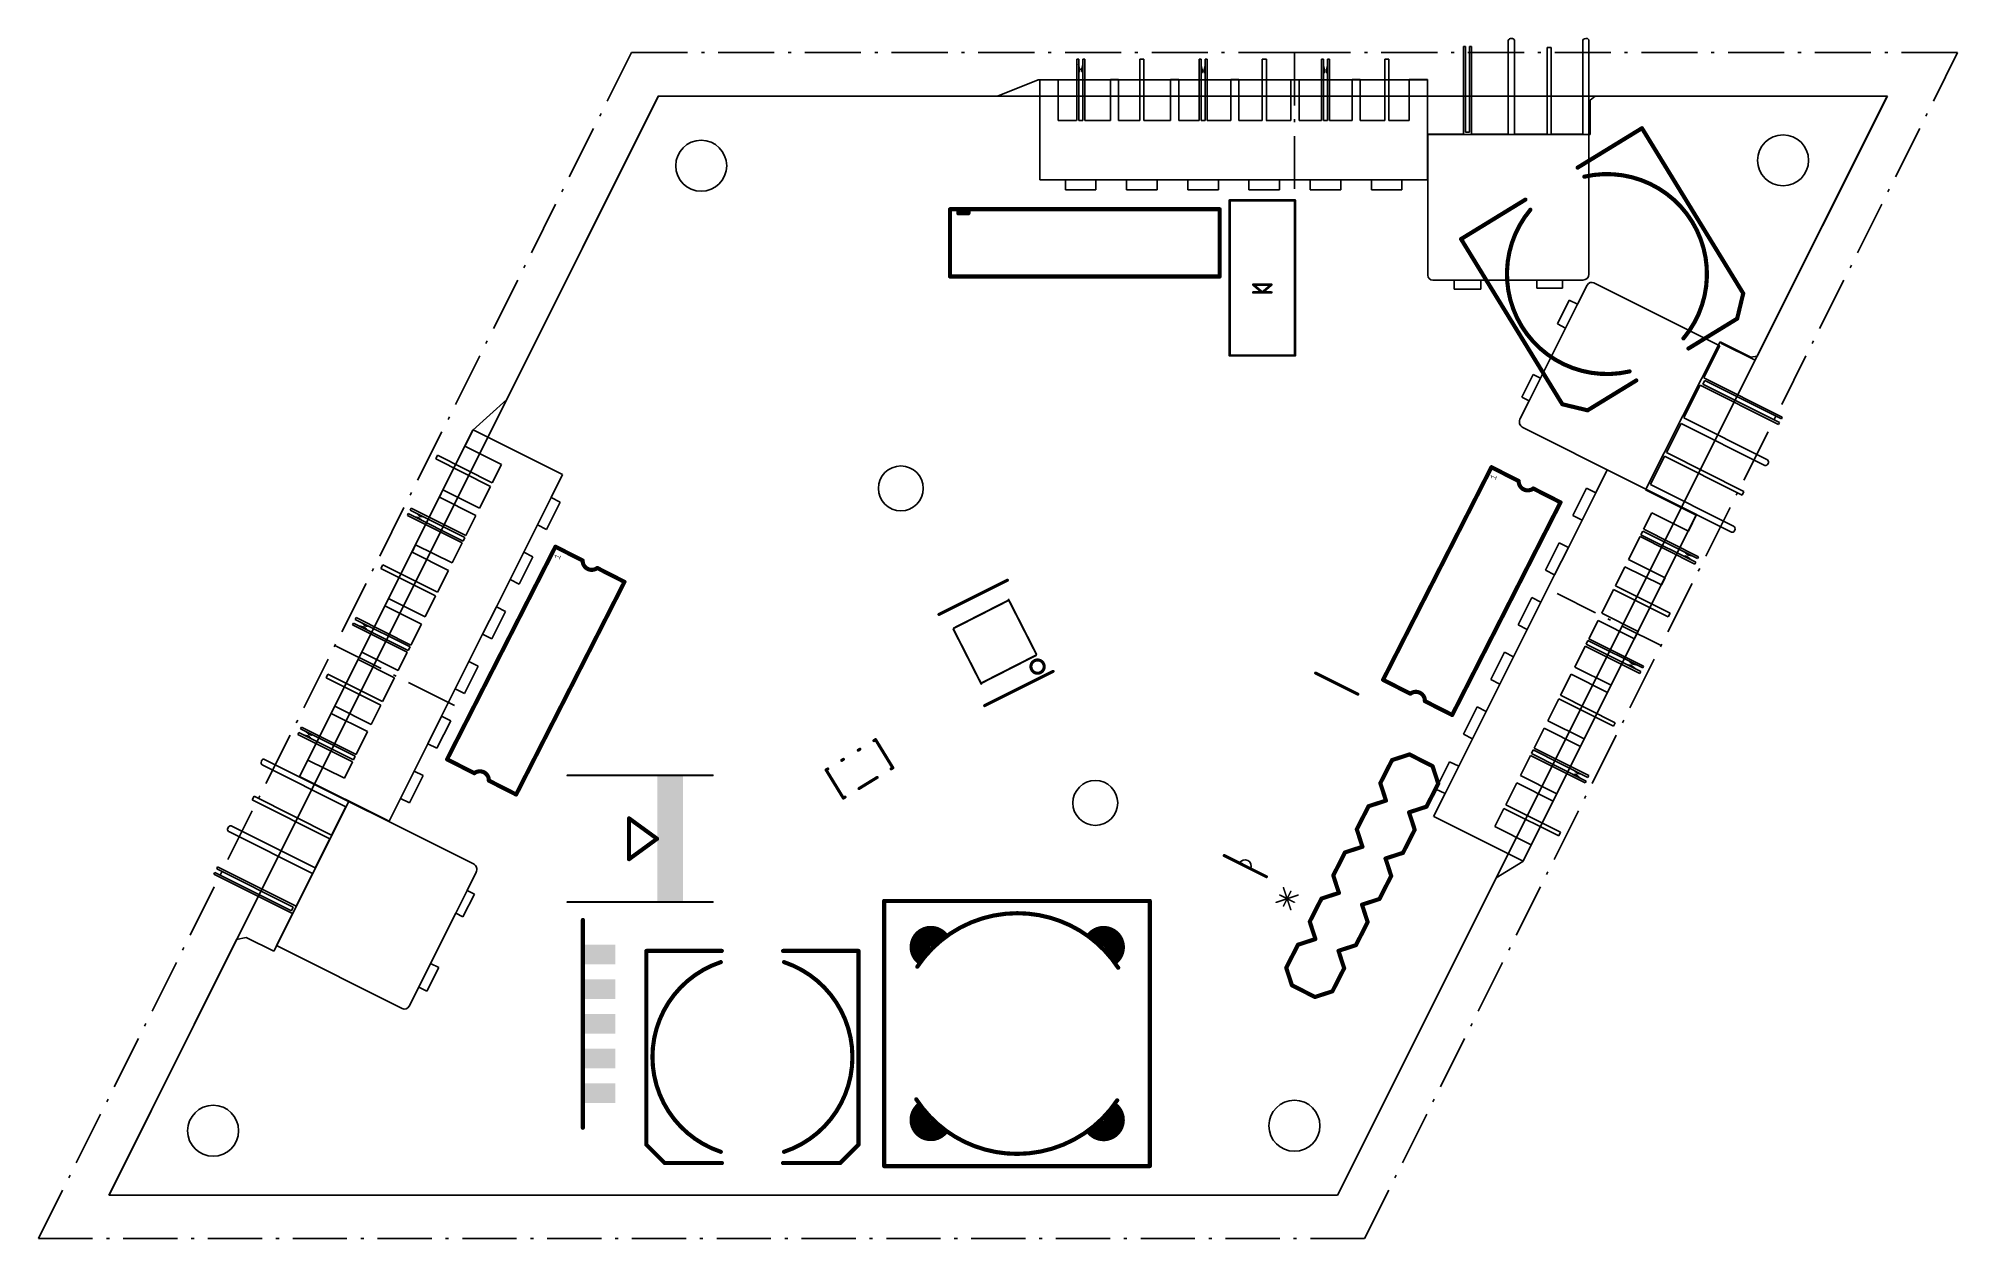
# Model space of a CAD drawing. Extents: x -3.4 to 90.6, y -2.1 to 56.7.
import ezdxf

# ---------------------------------------------------------------- set-up
doc = ezdxf.new("R2010")
doc.units = 0
for name, color, linetype in [('20', 7, 'CONTINUOUS'), ('21', 253, 'CONTINUOUS'), ('22', 253, 'CONTINUOUS'), ('46', 140, 'CONTINUOUS')]:
    doc.layers.add(name, color=color, linetype=linetype)

# ---------------------------------------------------------------- blocks, each defined once
blk = doc.blocks.new('RECT')
blk.add_solid([(-0.5, -0.5), (0.5, -0.5), (-0.5, 0.5), (0.5, 0.5)])

msp = doc.modelspace()

# ---------------------------------------------------------------- linework, layer by layer
at = {"layer": '20'}
for p, q in [((45.575, 54.7), (43.575, 53.9)), ((64.65, 54.7), (45.575, 54.7)), ((64.65, 52.025), (64.65, 54.7)), ((26.95, 53.9), (19.525, 39.025)), ((43.575, 53.9), (26.95, 53.9)), ((72.875, 53.9), (72.625, 53.7)), ((72.625, 53.7), (72.625, 52.025)), ((87.2, 53.9), (72.875, 53.9)), ((80.825, 41.15), (87.2, 53.9)), ((72.625, 52.025), (64.65, 52.025)), ((79, 41.85), (75.35, 34.6)), ((80.5, 41.1), (79, 41.85)), ((80.7125, 40.95), (79.0375, 41.7875)), ((80.5, 41.1), (80.825, 41.15)), ((19.525, 39.025), (17.85, 37.525)), ((17.85, 37.525), (9.3667, 20.5377)), ((75.35, 34.6), (77.8307, 33.3615)), ((69.325, 16.375), (77.8307, 33.3615)), ((9.3667, 20.5377), (11.7831, 19.323)), ((11.7831, 19.323), (8.0973, 11.9764)), ((69.325, 16.375), (68.025, 15.575)), ((60.25, 0.025), (68.025, 15.575)), ((6.275, 12.55), (0.025, 0.025)), ((6.75, 12.65), (6.275, 12.55)), ((6.75, 12.65), (8.0973, 11.9764)), ((0.025, 0.025), (60.25, 0.025))]:
    msp.add_line(p, q, dxfattribs=at)
for centre, radius in [((82.0865, 50.7516), 1.25), ((29.0506, 50.4841), 1.25), ((38.8396, 34.6683), 1.1), ((48.3707, 19.2469), 1.1), ((5.1267, 3.1731), 1.25), ((58.1346, 3.4188), 1.25)]:
    msp.add_circle(centre, radius, dxfattribs=at)
at = {"layer": '21'}
for points, const_width in [([(72.0153, 50.3937), (75.1701, 52.3269)], 0.2032), ([(75.1701, 52.3269), (80.1338, 44.2269)], 0.2032), ([(66.3026, 46.893), (69.4574, 48.8262)], 0.2032), ([(41.253, 45.0556), (41.253, 48.3556)], 0.2032), ([(54.468, 48.3556), (41.253, 48.3556)], 0.2032), ([(41.653, 48.1556), (41.653, 48.3056)], 0.2032), ([(41.653, 48.1556), (42.153, 48.1556)], 0.2032), ([(42.153, 48.1556), (42.153, 48.3056)], 0.2032), ([(54.468, 48.3556), (54.468, 45.0556)], 0.2032), ([(54.9592, 41.1836), (54.9592, 48.7886)], 0.127), ([(54.9592, 48.7886), (55.1652, 48.7886)], 0.127), ([(55.1652, 48.7886), (55.2227, 48.7886)], 0.127), ([(55.1652, 48.7886), (58.1592, 48.7886)], 0.127), ([(58.1592, 48.7886), (58.1592, 41.1836)], 0.127), ([(71.2663, 38.7929), (66.3026, 46.893)], 0.2032), ([(54.468, 45.0556), (41.253, 45.0556)], 0.2032), ([(57.0037, 44.6551), (56.1147, 44.6551)], 0.127), ([(56.1147, 44.6551), (56.5592, 44.2741)], 0.127), ([(57.0037, 44.2741), (56.1147, 44.2741)], 0.127), ([(56.5592, 44.2741), (57.0037, 44.6551)], 0.127), ([(80.1338, 44.2269), (79.8367, 42.9892)], 0.2032), ([(79.8367, 42.9892), (77.4493, 41.5262)], 0.2032), ([(57.7052, 41.1836), (54.9592, 41.1836)], 0.127), ([(57.9532, 41.1836), (57.7052, 41.1836)], 0.127), ([(58.1592, 41.1836), (57.7052, 41.1836)], 0.127), ([(74.8913, 39.9587), (72.504, 38.4958)], 0.2032), ([(72.504, 38.4958), (71.2663, 38.7929)], 0.2032), ([(67.7912, 35.7073), (62.4795, 25.2825)], 0.2032), ([(69.1277, 35.0263), (67.7912, 35.7073)], 0.2032), ([(67.8066, 35.1743), (67.7658, 35.2997)], 0.0254), ([(67.7658, 35.2997), (68.015, 35.1727)], 0.0254), ([(67.9727, 35.0897), (68.0573, 35.2558)], 0.0254), ([(65.8654, 23.5574), (71.177, 33.9821)], 0.2032), ([(71.177, 33.9821), (69.8405, 34.6631)], 0.2032), ([(21.9058, 31.8099), (16.5941, 21.3851)], 0.2032), ([(23.2423, 31.1289), (21.9058, 31.8099)], 0.2032), ([(21.9211, 31.2769), (21.8804, 31.4022)], 0.0254), ([(21.8804, 31.4022), (22.1295, 31.2753)], 0.0254), ([(22.0872, 31.1922), (22.1719, 31.3583)], 0.0254), ([(19.9799, 19.6599), (25.2916, 30.0847)], 0.2032), ([(25.2916, 30.0847), (23.9551, 30.7657)], 0.2032), ([(40.7094, 28.4883), (44.0624, 30.1674)], 0.1524), ([(41.4399, 27.8173), (44.1129, 29.1793)], 0.1), ([(45.4827, 26.5399), (44.1207, 29.2129)], 0.1), ([(41.4173, 27.7601), (42.7793, 25.0871)], 0.1), ([(45.4601, 26.4827), (42.7871, 25.1207)], 0.1), ([(46.3012, 25.6966), (42.9481, 24.0175)], 0.1524), ([(61.2403, 24.5786), (59.1735, 25.6135)], 0.1524), ([(62.4795, 25.2825), (63.816, 24.6015)], 0.2032), ([(64.5288, 24.2384), (65.8654, 23.5574)], 0.2032), ([(36.7529, 21.8309), (36.8331, 21.8801)], 0.1524), ([(37.5203, 22.3012), (37.6004, 22.3503)], 0.1524), ([(37.6004, 22.3503), (38.4469, 20.969)], 0.1524), ([(62.9202, 21.3478), (63.7743, 21.6253)], 0.2032), ([(63.7743, 21.6253), (64.9059, 21.0487)], 0.2032), ([(16.5941, 21.3851), (17.9306, 20.7041)], 0.2032), ([(35.1755, 20.8643), (35.2557, 20.9134)], 0.1524), ([(36.022, 19.483), (35.1755, 20.8643)], 0.1524), ([(35.9429, 21.3346), (36.0231, 21.3837)], 0.1524), ([(38.4469, 20.969), (38.3667, 20.9199)], 0.1524), ([(62.3436, 20.2162), (62.9202, 21.3478)], 0.2032), ([(64.9059, 21.0487), (65.1834, 20.1947)], 0.2032), ([(18.6434, 20.3409), (19.9799, 19.6599)], 0.2032), ([(29.619, 20.5953), (22.4978, 20.5953)], 0.1016), ([(37.6795, 20.4988), (36.7894, 19.9533)], 0.1524), ([(62.6211, 19.3622), (62.3436, 20.2162)], 0.2032), ([(65.1834, 20.1947), (64.6068, 19.0631)], 0.2032), ([(36.1021, 19.5322), (36.022, 19.483)], 0.1524), ([(61.1905, 17.9531), (61.7671, 19.0846)], 0.2032), ([(61.7671, 19.0846), (62.6211, 19.3622)], 0.2032), ([(64.6068, 19.0631), (63.7527, 18.7856)], 0.2032), ([(63.7527, 18.7856), (64.0302, 17.9315)], 0.2032), ([(26.8884, 17.4903), (25.5154, 18.4903)], 0.2032), ([(25.5154, 18.4903), (25.5154, 16.4903)], 0.2032), ([(61.1905, 17.9531), (61.468, 17.099)], 0.2032), ([(64.0302, 17.9315), (63.4537, 16.7999)], 0.2032), ([(25.5154, 16.4903), (26.8884, 17.4903)], 0.2032), ([(60.6139, 16.8215), (61.468, 17.099)], 0.2032), ([(54.6925, 16.6652), (55.442, 16.2899)], 0.1524), ([(55.442, 16.2899), (55.9871, 16.0169)], 0.1524), ([(55.9871, 16.0169), (56.7593, 15.6303)], 0.1524), ([(60.0374, 15.6899), (60.6139, 16.8215)], 0.2032), ([(62.5996, 16.5224), (63.4537, 16.7999)], 0.2032), ([(62.5996, 16.5224), (62.8771, 15.6684)], 0.2032), ([(57.9544, 14.0176), (57.5988, 15.0865)], 0.0762), ([(60.3149, 14.8358), (60.0374, 15.6899)], 0.2032), ([(62.8771, 15.6684), (62.3005, 14.5368)], 0.2032), ([(29.619, 14.3853), (22.4978, 14.3853)], 0.1016), ([(58.3111, 14.7299), (57.2422, 14.3743)], 0.0762), ([(58.1327, 14.3738), (57.4205, 14.7304)], 0.0762), ([(57.955, 14.9082), (57.5983, 14.196)], 0.0762), ([(58.8842, 13.4268), (59.4608, 14.5583)], 0.2032), ([(59.4608, 14.5583), (60.3149, 14.8358)], 0.2032), ([(62.3005, 14.5368), (61.4465, 14.2593)], 0.2032), ([(61.4465, 14.2593), (61.724, 13.4052)], 0.2032), ([(23.2506, 13.5086), (23.2506, 3.3206)], 0.2032), ([(59.1617, 12.5727), (58.8842, 13.4268)], 0.2032), ([(61.724, 13.4052), (61.1474, 12.2736)], 0.2032), ([(57.7311, 11.1636), (58.3077, 12.2952)], 0.2032), ([(58.3077, 12.2952), (59.1617, 12.5727)], 0.2032), ([(61.1474, 12.2736), (60.2933, 11.9961)], 0.2032), ([(26.364, 2.4926), (26.364, 11.9926)], 0.2032), ([(26.364, 11.9926), (30.064, 11.9926)], 0.2032), ([(33.064, 11.9926), (36.764, 11.9926)], 0.2032), ([(36.764, 11.9926), (36.764, 2.4926)], 0.2032), ([(60.2933, 11.9961), (60.5708, 11.142)], 0.2032), ([(57.7311, 11.1636), (58.0086, 10.3095)], 0.2032), ([(58.0086, 10.3095), (59.1402, 9.733)], 0.2032), ([(60.5708, 11.142), (59.9943, 10.0105)], 0.2032), ([(59.1402, 9.733), (59.9943, 10.0105)], 0.2032), ([(27.264, 1.5926), (26.364, 2.4926)], 0.2032), ([(36.764, 2.4926), (35.864, 1.5926)], 0.2032), ([(30.064, 1.5926), (27.264, 1.5926)], 0.2032), ([(35.864, 1.5926), (33.064, 1.5926)], 0.2032)]:
    msp.add_lwpolyline(points, dxfattribs=dict(at, const_width=const_width))
for points, const_width in [([(75.2134, 52.3535, 1), (75.1267, 52.3004)], 0.1016), ([(75.1966, 52.2836, 1), (75.1435, 52.3703)], 0.1016), ([(71.9887, 50.437, 1), (72.0418, 50.3504)], 0.1016), ([(77.2045, 42.0213, 0.7208), (72.3453, 49.9509)], 0.2032), ([(72.3338, 50.0004, 1), (72.3568, 49.9014)], 0.1016), ([(69.4839, 48.7829, 1), (69.4308, 48.8695)], 0.1016), ([(41.3038, 48.3556, 1), (41.2022, 48.3556)], 0.1016), ([(41.253, 48.4064, 1), (41.253, 48.3048)], 0.1016), ([(41.7038, 48.3056, 1), (41.6022, 48.3056)], 0.1016), ([(41.653, 48.2064, 1), (41.653, 48.1048)], 0.1016), ([(41.6022, 48.1556, 1), (41.7038, 48.1556)], 0.1016), ([(42.2038, 48.3056, 1), (42.1022, 48.3056)], 0.1016), ([(42.1022, 48.1556, 1), (42.2038, 48.1556)], 0.1016), ([(42.153, 48.1048, 1), (42.153, 48.2064)], 0.1016), ([(54.5188, 48.3556, 1), (54.4172, 48.3556)], 0.1016), ([(54.468, 48.3048, 1), (54.468, 48.4064)], 0.1016), ([(54.9909, 48.7886, 1), (54.9274, 48.7886)], 0.0635), ([(54.9592, 48.8204, 1), (54.9592, 48.7569)], 0.0635), ([(55.1652, 48.8204, 1), (55.1652, 48.7569)], 0.0635), ([(55.1652, 48.8204, 1), (55.1652, 48.7569)], 0.0635), ([(55.1652, 48.7569, 1), (55.1652, 48.8204)], 0.0635), ([(55.2227, 48.7569, 1), (55.2227, 48.8204)], 0.0635), ([(58.1909, 48.7886, 1), (58.1274, 48.7886)], 0.0635), ([(58.1592, 48.7569, 1), (58.1592, 48.8204)], 0.0635), ([(69.7021, 48.3311, 0.7208), (74.5613, 40.4016)], 0.2032), ([(69.741, 48.2984, 1), (69.6632, 48.3638)], 0.1016), ([(66.3459, 46.9195, 1), (66.2593, 46.8664)], 0.1016), ([(66.2761, 46.9363, 1), (66.3291, 46.8496)], 0.1016), ([(41.253, 45.1064, 1), (41.253, 45.0048)], 0.1016), ([(41.2022, 45.0556, 1), (41.3038, 45.0556)], 0.1016), ([(54.4172, 45.0556, 1), (54.5188, 45.0556)], 0.1016), ([(54.468, 45.0048, 1), (54.468, 45.1064)], 0.1016), ([(56.1147, 44.6869, 1), (56.1147, 44.6234)], 0.0635), ([(56.1353, 44.6792, 1), (56.094, 44.631)], 0.0635), ([(56.1147, 44.3059, 1), (56.1147, 44.2424)], 0.0635), ([(56.5385, 44.2982, 1), (56.5798, 44.25)], 0.0635), ([(56.5385, 44.25, 1), (56.5798, 44.2982)], 0.0635), ([(57.0243, 44.631, 1), (56.983, 44.6792)], 0.0635), ([(57.0037, 44.6234, 1), (57.0037, 44.6869)], 0.0635), ([(57.0037, 44.2424, 1), (57.0037, 44.3059)], 0.0635), ([(80.1832, 44.215, 1), (80.0844, 44.2387)], 0.1016), ([(80.0905, 44.2003, 1), (80.1771, 44.2534)], 0.1016), ([(79.7873, 43.0011, 1), (79.8861, 42.9774)], 0.1016), ([(79.8632, 42.9459, 1), (79.8101, 43.0326)], 0.1016), ([(77.1656, 42.054, 1), (77.2434, 41.9886)], 0.1016), ([(77.4227, 41.5696, 1), (77.4758, 41.4829)], 0.1016), ([(54.9274, 41.1836, 1), (54.9909, 41.1836)], 0.0635), ([(54.9592, 41.2154, 1), (54.9592, 41.1518)], 0.0635), ([(57.7052, 41.2154, 1), (57.7052, 41.1518)], 0.0635), ([(57.7052, 41.2154, 1), (57.7052, 41.1518)], 0.0635), ([(57.7052, 41.1518, 1), (57.7052, 41.2154)], 0.0635), ([(57.9532, 41.1518, 1), (57.9532, 41.2154)], 0.0635), ([(58.1274, 41.1836, 1), (58.1909, 41.1836)], 0.0635), ([(58.1592, 41.1518, 1), (58.1592, 41.2154)], 0.0635), ([(74.5728, 40.3521, 1), (74.5499, 40.4511)], 0.1016), ([(74.9179, 39.9154, 1), (74.8648, 40.0021)], 0.1016), ([(71.2782, 38.8423, 1), (71.2545, 38.7435)], 0.1016), ([(71.223, 38.7663, 1), (71.3096, 38.8194)], 0.1016), ([(72.4774, 38.5391, 1), (72.5305, 38.4524)], 0.1016), ([(72.4921, 38.4464, 1), (72.5158, 38.5451)], 0.1016), ([(67.8143, 35.7526, 1), (67.7682, 35.662)], 0.1016), ([(67.8365, 35.6842, 1), (67.746, 35.7304)], 0.1016), ([(67.7719, 35.3016, 1), (67.7598, 35.2977)], 0.0127), ([(67.7687, 35.3053, 1), (67.763, 35.294)], 0.0127), ([(67.8005, 35.1723, 1), (67.8126, 35.1762)], 0.0127), ([(67.967, 35.0925, 1), (67.9783, 35.0868)], 0.0127), ([(68.0121, 35.167, 1), (68.0179, 35.1784)], 0.0127), ([(68.063, 35.2529, 1), (68.0517, 35.2586)], 0.0127), ([(69.1277, 35.0263, 0.6321), (69.8405, 34.6631)], 0.2032), ([(69.1785, 35.0249, 1), (69.077, 35.0277)], 0.1016), ([(69.1047, 34.9811, 1), (69.1508, 35.0716)], 0.1016), ([(69.8636, 34.7084, 1), (69.8175, 34.6179)], 0.1016), ([(69.8715, 34.6229, 1), (69.8095, 34.7034)], 0.1016), ([(71.2223, 33.9591, 1), (71.1318, 34.0052)], 0.1016), ([(71.154, 33.9369, 1), (71.2001, 34.0274)], 0.1016), ([(21.9288, 31.8551, 1), (21.8827, 31.7646)], 0.1016), ([(21.951, 31.7868, 1), (21.8605, 31.8329)], 0.1016), ([(21.8864, 31.4042, 1), (21.8743, 31.4003)], 0.0127), ([(21.8833, 31.4079, 1), (21.8775, 31.3966)], 0.0127), ([(21.9151, 31.2749, 1), (21.9272, 31.2788)], 0.0127), ([(22.0816, 31.1951, 1), (22.0929, 31.1893)], 0.0127), ([(22.1267, 31.2696, 1), (22.1324, 31.2809)], 0.0127), ([(22.1775, 31.3554, 1), (22.1662, 31.3612)], 0.0127), ([(23.2423, 31.1289, 0.6321), (23.9551, 30.7657)], 0.2032), ([(23.2931, 31.1275, 1), (23.1915, 31.1303)], 0.1016), ([(23.2192, 31.0836, 1), (23.2653, 31.1742)], 0.1016), ([(23.9781, 30.811, 1), (23.932, 30.7204)], 0.1016), ([(23.9861, 30.7254, 1), (23.9241, 30.8059)], 0.1016), ([(25.3369, 30.0616, 1), (25.2463, 30.1078)], 0.1016), ([(25.2685, 30.0394, 1), (25.3147, 30.13)], 0.1016), ([(44.0795, 30.1333, 1), (44.0454, 30.2014)], 0.0762), ([(44.143, 29.2243, 1), (44.0984, 29.2016)], 0.05), ([(44.1243, 29.157, 1), (44.1016, 29.2016)], 0.05), ([(40.6923, 28.5223, 1), (40.7264, 28.4542)], 0.0762), ([(41.4396, 27.7715, 1), (41.395, 27.7488)], 0.05), ([(41.4285, 27.8396, 1), (41.4512, 27.795)], 0.05), ([(45.4715, 26.4604, 1), (45.4488, 26.505)], 0.05), ([(45.4604, 26.5285, 1), (45.505, 26.5512)], 0.05), ([(45.5408, 25.6059, 1), (45.5408, 26.2559, 1), (45.5408, 25.6059)], 0.1524), ([(46.3183, 25.6625, 1), (46.2842, 25.7306)], 0.0762), ([(59.1906, 25.6476, 1), (59.1565, 25.5795)], 0.0762), ([(42.757, 25.0757, 1), (42.8016, 25.0984)], 0.05), ([(42.7757, 25.143, 1), (42.7984, 25.0984)], 0.05), ([(61.2232, 24.5445, 1), (61.2573, 24.6127)], 0.0762), ([(62.5026, 25.3278, 1), (62.4565, 25.2373)], 0.1016), ([(62.4343, 25.3056, 1), (62.5248, 25.2595)], 0.1016), ([(64.5288, 24.2384, 0.6321), (63.816, 24.6015)], 0.2032), ([(63.7851, 24.6418, 1), (63.847, 24.5613)], 0.1016), ([(63.793, 24.5563, 1), (63.8391, 24.6468)], 0.1016), ([(42.9311, 24.0516, 1), (42.9652, 23.9834)], 0.0762), ([(64.5519, 24.2836, 1), (64.5058, 24.1931)], 0.1016), ([(64.4781, 24.2398, 1), (64.5796, 24.2369)], 0.1016), ([(65.8201, 23.5804, 1), (65.9106, 23.5343)], 0.1016), ([(65.8423, 23.5121, 1), (65.8884, 23.6026)], 0.1016), ([(36.733, 21.8634, 1), (36.7728, 21.7984)], 0.0762), ([(36.853, 21.8476, 1), (36.8132, 21.9125)], 0.0762), ([(37.5004, 22.3337, 1), (37.5402, 22.2687)], 0.0762), ([(37.6329, 22.3702, 1), (37.568, 22.3304)], 0.0762), ([(37.6203, 22.3178, 1), (37.5805, 22.3828)], 0.0762), ([(63.7973, 21.6706, 1), (63.7512, 21.58)], 0.1016), ([(63.79, 21.577, 1), (63.7586, 21.6736)], 0.1016), ([(16.6171, 21.4304, 1), (16.571, 21.3398)], 0.1016), ([(16.5488, 21.4082, 1), (16.6393, 21.362)], 0.1016), ([(18.6434, 20.3409, 0.6321), (17.9306, 20.7041)], 0.2032), ([(17.8996, 20.7444, 1), (17.9616, 20.6639)], 0.1016), ([(17.9075, 20.6588, 1), (17.9536, 20.7494)], 0.1016), ([(35.208, 20.8842, 1), (35.143, 20.8444)], 0.0762), ([(35.1556, 20.8968, 1), (35.1954, 20.8318)], 0.0762), ([(35.2756, 20.8809, 1), (35.2358, 20.9459)], 0.0762), ([(35.923, 21.367, 1), (35.9628, 21.3021)], 0.0762), ([(36.043, 21.3512, 1), (36.0031, 21.4162)], 0.0762), ([(38.3468, 20.9524, 1), (38.3866, 20.8874)], 0.0762), ([(38.4144, 20.9491, 1), (38.4794, 20.9889)], 0.0762), ([(38.4668, 20.9365, 1), (38.427, 21.0015)], 0.0762), ([(62.9045, 21.3961, 1), (62.9359, 21.2995)], 0.1016), ([(62.9655, 21.3247, 1), (62.8749, 21.3709)], 0.1016), ([(64.9542, 21.0644, 1), (64.8575, 21.033)], 0.1016), ([(64.8828, 21.0035, 1), (64.9289, 21.094)], 0.1016), ([(18.6665, 20.3862, 1), (18.6203, 20.2957)], 0.1016), ([(18.5926, 20.3423, 1), (18.6942, 20.3395)], 0.1016), ([(22.4978, 20.6207, 1), (22.4978, 20.5699)], 0.0508), ([(29.619, 20.5699, 1), (29.619, 20.6207)], 0.0508), ([(36.7694, 19.9858, 1), (36.8093, 19.9208)], 0.0762), ([(37.6994, 20.4663, 1), (37.6596, 20.5313)], 0.0762), ([(62.392, 20.2319, 1), (62.2953, 20.2005)], 0.1016), ([(62.2984, 20.2393, 1), (62.3889, 20.1932)], 0.1016), ([(65.1351, 20.179, 1), (65.2317, 20.2104)], 0.1016), ([(65.2286, 20.1716, 1), (65.1381, 20.2177)], 0.1016), ([(19.9346, 19.683, 1), (20.0252, 19.6369)], 0.1016), ([(19.9568, 19.6147, 1), (20.003, 19.7052)], 0.1016), ([(36.0021, 19.5155, 1), (36.0419, 19.4505)], 0.0762), ([(35.9895, 19.4631, 1), (36.0545, 19.5029)], 0.0762), ([(36.122, 19.4997, 1), (36.0822, 19.5646)], 0.0762), ([(61.7514, 19.133, 1), (61.7828, 19.0363)], 0.1016), ([(61.8123, 19.0616, 1), (61.7218, 19.1077)], 0.1016), ([(62.5728, 19.3465, 1), (62.6695, 19.3779)], 0.1016), ([(62.6368, 19.3138, 1), (62.6054, 19.4105)], 0.1016), ([(63.801, 18.8013, 1), (63.7044, 18.7699)], 0.1016), ([(63.737, 18.8339, 1), (63.7684, 18.7373)], 0.1016), ([(64.5615, 19.0862, 1), (64.6521, 19.04)], 0.1016), ([(64.6225, 19.0148, 1), (64.5911, 19.1114)], 0.1016), ([(25.5453, 18.5314, 1), (25.4854, 18.4493)], 0.1016), ([(25.5662, 18.4903, 1), (25.4646, 18.4903)], 0.1016), ([(61.2388, 17.9688, 1), (61.1422, 17.9374)], 0.1016), ([(61.1452, 17.9761, 1), (61.2358, 17.93)], 0.1016), ([(63.9819, 17.9158, 1), (64.0785, 17.9472)], 0.1016), ([(64.0755, 17.9084, 1), (63.985, 17.9546)], 0.1016), ([(26.9183, 17.4493, 1), (26.8584, 17.5314)], 0.1016), ([(26.8584, 17.4493, 1), (26.9183, 17.5314)], 0.1016), ([(61.4197, 17.0833, 1), (61.5163, 17.1147)], 0.1016), ([(61.4837, 17.0507, 1), (61.4523, 17.1473)], 0.1016), ([(25.4854, 16.5314, 1), (25.5453, 16.4493)], 0.1016), ([(25.4646, 16.4903, 1), (25.5662, 16.4903)], 0.1016), ([(54.7096, 16.6993, 1), (54.6755, 16.6311)], 0.0762), ([(55.4591, 16.324, 1), (55.4249, 16.2558)], 0.0762), ([(55.4249, 16.2558, 1), (55.4591, 16.324)], 0.0762), ([(56.0041, 16.051, 1), (55.97, 15.9829)], 0.0762), ([(55.97, 15.9829, 1), (56.0041, 16.051)], 0.0762), ([(60.5982, 16.8698, 1), (60.6296, 16.7732)], 0.1016), ([(60.6592, 16.7984, 1), (60.5687, 16.8446)], 0.1016), ([(62.6479, 16.5381, 1), (62.5513, 16.5067)], 0.1016), ([(62.5839, 16.5707, 1), (62.6153, 16.4741)], 0.1016), ([(63.4084, 16.823, 1), (63.4989, 16.7769)], 0.1016), ([(63.4694, 16.7516, 1), (63.438, 16.8482)], 0.1016), ([(56.7422, 15.5962, 1), (56.7763, 15.6643)], 0.0762), ([(57.6169, 15.0926, 1), (57.5808, 15.0805)], 0.0381), ([(59.9921, 15.713, 1), (60.0826, 15.6668)], 0.1016), ([(60.0857, 15.7056, 1), (59.9891, 15.6742)], 0.1016), ([(62.8288, 15.6527, 1), (62.9254, 15.6841)], 0.1016), ([(62.9224, 15.6453, 1), (62.8318, 15.6914)], 0.1016), ([(22.4978, 14.4107, 1), (22.4978, 14.3599)], 0.0508), ([(29.619, 14.3599, 1), (29.619, 14.4107)], 0.0508), ([(57.2362, 14.3924, 1), (57.2482, 14.3562)], 0.0381), ([(57.429, 14.7475, 1), (57.412, 14.7134)], 0.0381), ([(57.5813, 14.2045, 1), (57.6153, 14.1874)], 0.0381), ([(57.972, 14.8997, 1), (57.9379, 14.9167)], 0.0381), ([(58.1242, 14.3567, 1), (58.1413, 14.3908)], 0.0381), ([(58.3171, 14.7118, 1), (58.3051, 14.748)], 0.0381), ([(59.4451, 14.6066, 1), (59.4765, 14.51)], 0.1016), ([(59.5061, 14.5353, 1), (59.4155, 14.5814)], 0.1016), ([(60.2666, 14.8201, 1), (60.3632, 14.8515)], 0.1016), ([(60.3306, 14.7875, 1), (60.2992, 14.8842)], 0.1016), ([(61.4948, 14.275, 1), (61.3981, 14.2436)], 0.1016), ([(61.4308, 14.3076, 1), (61.4622, 14.211)], 0.1016), ([(62.2553, 14.5598, 1), (62.3458, 14.5137)], 0.1016), ([(62.3162, 14.4885, 1), (62.2848, 14.5851)], 0.1016), ([(23.3014, 13.5086, 1), (23.1998, 13.5086)], 0.1016), ([(57.9363, 14.0116, 1), (57.9725, 14.0237)], 0.0381), ([(58.9325, 13.4425, 1), (58.8359, 13.4111)], 0.1016), ([(58.839, 13.4498, 1), (58.9295, 13.4037)], 0.1016), ([(61.6756, 13.3895, 1), (61.7723, 13.4209)], 0.1016), ([(61.7692, 13.3821, 1), (61.6787, 13.4283)], 0.1016), ([(58.292, 12.3435, 1), (58.3234, 12.2469)], 0.1016), ([(58.3529, 12.2721, 1), (58.2624, 12.3182)], 0.1016), ([(59.1134, 12.557, 1), (59.2101, 12.5884)], 0.1016), ([(59.1774, 12.5244, 1), (59.146, 12.621)], 0.1016), ([(61.1021, 12.2967, 1), (61.1927, 12.2506)], 0.1016), ([(61.1631, 12.2253, 1), (61.1317, 12.3219)], 0.1016), ([(26.4148, 11.9926, 1), (26.3132, 11.9926)], 0.1016), ([(26.364, 12.0434, 1), (26.364, 11.9418)], 0.1016), ([(30.014, 11.4426, 0.7208), (30.014, 2.1425)], 0.2032), ([(30.0301, 11.3944, 1), (29.998, 11.4907)], 0.1016), ([(30.064, 11.9418, 1), (30.064, 12.0434)], 0.1016), ([(33.064, 12.0434, 1), (33.064, 11.9418)], 0.1016), ([(33.114, 2.1425, 0.7208), (33.114, 11.4426)], 0.2032), ([(33.1301, 11.4907, 1), (33.098, 11.3944)], 0.1016), ([(36.8148, 11.9926, 1), (36.7132, 11.9926)], 0.1016), ([(36.764, 11.9418, 1), (36.764, 12.0434)], 0.1016), ([(60.3416, 12.0118, 1), (60.245, 11.9804)], 0.1016), ([(60.2776, 12.0444, 1), (60.309, 11.9478)], 0.1016), ([(57.7794, 11.1793, 1), (57.6828, 11.1479)], 0.1016), ([(57.6858, 11.1867, 1), (57.7764, 11.1405)], 0.1016), ([(58.0317, 10.3548, 1), (57.9855, 10.2643)], 0.1016), ([(57.9603, 10.2938, 1), (58.0569, 10.3252)], 0.1016), ([(60.5225, 11.1263, 1), (60.6191, 11.1577)], 0.1016), ([(60.6161, 11.119, 1), (60.5256, 11.1651)], 0.1016), ([(59.1245, 9.7813, 1), (59.1559, 9.6846)], 0.1016), ([(59.1171, 9.6877, 1), (59.1632, 9.7782)], 0.1016), ([(59.949, 10.0335, 1), (60.0395, 9.9874)], 0.1016), ([(60.01, 9.9621, 1), (59.9786, 10.0588)], 0.1016), ([(23.1998, 3.3206, 1), (23.3014, 3.3206)], 0.1016), ([(26.4, 2.5285, 1), (26.3281, 2.4566)], 0.1016), ([(26.3132, 2.4926, 1), (26.4148, 2.4926)], 0.1016), ([(29.998, 2.0944, 1), (30.0301, 2.1907)], 0.1016), ([(33.098, 2.1907, 1), (33.1301, 2.0944)], 0.1016), ([(36.7132, 2.4926, 1), (36.8148, 2.4926)], 0.1016), ([(36.8, 2.4566, 1), (36.7281, 2.5285)], 0.1016), ([(27.264, 1.6434, 1), (27.264, 1.5418)], 0.1016), ([(27.2281, 1.5566, 1), (27.3, 1.6285)], 0.1016), ([(30.064, 1.5418, 1), (30.064, 1.6434)], 0.1016), ([(33.064, 1.6434, 1), (33.064, 1.5418)], 0.1016), ([(35.8281, 1.6285, 1), (35.9, 1.5566)], 0.1016), ([(35.864, 1.5418, 1), (35.864, 1.6434)], 0.1016)]:
    msp.add_lwpolyline(points, format="xyb", dxfattribs=dict(at, const_width=const_width))
msp.add_arc((55.7145, 16.1534), 0.3048, 333.4001, 153.4001, dxfattribs=at)
at = {"layer": '22'}
for p, q in [((68.6175, 52.0282), (68.6175, 56.5782)), ((68.7175, 56.7282), (68.7675, 56.7282)), ((68.9175, 56.6282), (68.9175, 52.0282)), ((72.2675, 52.0282), (72.2675, 56.5782)), ((72.4175, 56.7282), (72.4675, 56.7282)), ((72.5675, 45.1782), (72.5675, 56.6282)), ((47.5589, 55.7075), (47.4589, 55.7075)), ((47.4589, 55.7075), (47.4589, 52.7075)), ((47.5589, 52.7075), (47.5589, 55.7075)), ((47.8589, 55.7075), (47.7589, 55.7075)), ((47.7589, 55.7075), (47.7589, 52.7075)), ((47.8589, 52.7075), (47.8589, 55.7075)), ((50.7589, 55.7075), (50.5589, 55.7075)), ((50.5589, 55.7075), (50.5589, 52.7075)), ((50.7589, 52.7075), (50.7589, 55.7075)), ((53.5589, 55.7075), (53.4589, 55.7075)), ((53.4589, 55.7075), (53.4589, 52.7075)), ((53.5589, 52.7075), (53.5589, 55.7075)), ((53.8589, 55.7075), (53.7589, 55.7075)), ((53.7589, 55.7075), (53.7589, 52.7075)), ((53.8589, 52.7075), (53.8589, 55.7075)), ((56.7589, 55.7075), (56.5589, 55.7075)), ((56.5589, 55.7075), (56.5589, 52.7075)), ((56.7589, 52.7075), (56.7589, 55.7075)), ((59.5589, 55.7075), (59.4589, 55.7075)), ((59.4589, 55.7075), (59.4589, 52.7075)), ((59.5589, 52.7075), (59.5589, 55.7075)), ((59.8589, 55.7075), (59.7589, 55.7075)), ((59.7589, 55.7075), (59.7589, 52.7075)), ((59.8589, 52.7075), (59.8589, 55.7075)), ((62.7589, 55.7075), (62.5589, 55.7075)), ((62.5589, 55.7075), (62.5589, 52.7075)), ((62.7589, 52.7075), (62.7589, 55.7075)), ((66.5175, 56.3282), (66.4175, 56.3282)), ((66.4175, 56.3282), (66.4175, 52.0282)), ((66.5175, 52.1282), (66.5175, 56.3282)), ((66.8175, 56.3282), (66.7175, 56.3282)), ((66.7175, 56.3282), (66.7175, 52.1282)), ((66.8175, 52.0282), (66.8175, 56.3282)), ((70.7175, 56.2782), (70.5175, 56.2782)), ((70.5175, 56.2782), (70.5175, 52.0282)), ((70.7175, 52.0282), (70.7175, 56.2782)), ((45.6552, 49.8013), (45.6552, 54.7013)), ((45.6552, 54.7013), (46.5552, 54.7013)), ((46.5552, 54.7013), (46.5552, 52.7013)), ((47.5552, 55.4513), (47.6052, 55.2513)), ((47.7552, 55.4513), (47.7052, 55.2513)), ((49.5089, 54.7075), (49.1089, 54.7075)), ((49.1089, 54.7075), (49.1089, 52.7075)), ((49.5089, 52.7075), (49.5089, 54.7075)), ((52.4589, 54.7075), (52.0589, 54.7075)), ((52.0589, 54.7075), (52.0589, 52.7075)), ((52.4589, 52.7075), (52.4589, 54.7075)), ((53.5552, 55.4013), (53.6052, 55.2013)), ((53.7552, 55.4013), (53.7052, 55.2013)), ((55.4089, 54.7075), (55.0089, 54.7075)), ((55.0089, 54.7075), (55.0089, 52.7075)), ((55.4089, 52.7075), (55.4089, 54.7075)), ((57.9552, 52.7013), (57.9552, 54.7013)), ((57.9552, 54.7013), (58.3552, 54.7013)), ((58.3589, 52.7075), (58.3589, 54.7075)), ((59.5552, 55.4013), (59.6052, 55.2013)), ((59.7552, 55.4013), (59.7052, 55.2013)), ((61.3589, 54.7075), (60.9589, 54.7075)), ((60.9589, 54.7075), (60.9589, 52.7075)), ((61.3589, 52.7075), (61.3589, 54.7075)), ((64.6589, 54.7075), (63.7589, 54.7075)), ((63.7589, 52.7075), (63.7589, 54.7075)), ((64.6589, 49.8075), (64.6589, 54.7075)), ((46.5552, 52.7013), (47.4552, 52.7013)), ((47.7589, 52.7075), (47.5589, 52.7075)), ((49.1089, 52.7075), (47.8589, 52.7075)), ((50.5589, 52.7075), (49.5089, 52.7075)), ((52.0589, 52.7075), (50.7589, 52.7075)), ((53.4589, 52.7075), (52.4589, 52.7075)), ((53.7589, 52.7075), (53.5589, 52.7075)), ((55.0089, 52.7075), (53.8589, 52.7075)), ((56.5589, 52.7075), (55.4089, 52.7075)), ((56.7552, 52.7013), (57.9552, 52.7013)), ((59.4589, 52.7075), (58.3589, 52.7075)), ((59.7589, 52.7075), (59.5589, 52.7075)), ((60.9589, 52.7075), (59.8589, 52.7075)), ((62.5589, 52.7075), (61.3589, 52.7075)), ((63.7589, 52.7075), (62.7589, 52.7075)), ((64.6675, 52.0282), (64.6675, 45.1282)), ((66.4175, 52.0282), (64.6675, 52.0282)), ((66.7175, 52.1282), (66.5175, 52.1282)), ((68.6175, 52.0282), (66.8175, 52.0282)), ((70.5175, 52.0282), (68.9175, 52.0282)), ((72.2675, 52.0282), (70.7175, 52.0282)), ((46.9052, 49.8013), (45.6552, 49.8013)), ((48.4052, 49.8013), (46.9052, 49.8013)), ((46.9052, 49.3013), (46.9052, 49.8013)), ((48.4052, 49.3013), (46.9052, 49.3013)), ((49.9052, 49.8013), (48.4052, 49.8013)), ((48.4052, 49.8013), (48.4052, 49.3013)), ((51.4052, 49.8013), (49.9052, 49.8013)), ((49.9052, 49.3013), (49.9052, 49.8013)), ((51.4052, 49.3013), (49.9052, 49.3013)), ((52.9052, 49.8013), (51.4052, 49.8013)), ((51.4052, 49.8013), (51.4052, 49.3013)), ((54.4052, 49.8013), (52.9052, 49.8013)), ((52.9052, 49.3013), (52.9052, 49.8013)), ((54.4052, 49.3013), (52.9052, 49.3013)), ((55.9052, 49.8013), (54.4052, 49.8013)), ((54.4052, 49.8013), (54.4052, 49.3013)), ((57.4052, 49.8013), (55.9052, 49.8013)), ((55.9052, 49.3013), (55.9052, 49.8013)), ((57.4052, 49.3013), (55.9052, 49.3013)), ((58.9052, 49.8013), (57.4052, 49.8013)), ((57.4052, 49.8013), (57.4052, 49.3013)), ((60.4052, 49.8013), (58.9052, 49.8013)), ((58.9052, 49.3013), (58.9052, 49.8013)), ((60.4052, 49.3013), (58.9052, 49.3013)), ((61.9052, 49.8013), (60.4052, 49.8013)), ((60.4052, 49.8013), (60.4052, 49.3013)), ((63.4052, 49.8013), (61.9052, 49.8013)), ((61.9052, 49.3013), (61.9052, 49.8013)), ((63.4052, 49.3013), (61.9052, 49.3013)), ((64.6552, 49.8013), (63.4052, 49.8013)), ((63.4052, 49.8013), (63.4052, 49.3013)), ((65.9675, 44.8782), (64.9175, 44.8782)), ((67.2675, 44.8782), (65.9675, 44.8782)), ((65.9675, 44.4282), (65.9675, 44.8782)), ((67.2675, 44.4282), (65.9675, 44.4282)), ((70.0175, 44.8782), (67.2675, 44.8782)), ((67.2675, 44.8782), (67.2675, 44.4282)), ((71.2675, 44.8782), (70.0175, 44.8782)), ((70.0175, 44.4782), (70.0175, 44.8782)), ((71.2675, 44.4782), (70.0175, 44.4782)), ((72.2675, 44.8782), (71.2675, 44.8782)), ((71.2675, 44.8782), (71.2675, 44.4782)), ((72.012, 43.6923), (72.4821, 44.6311)), ((78.9873, 41.6532), (72.8176, 44.7427)), ((71.0275, 42.7314), (71.6096, 43.8938)), ((71.4299, 42.5299), (72.012, 43.6923)), ((71.6096, 43.8938), (72.012, 43.6923)), ((70.1985, 40.0709), (71.4299, 42.5299)), ((71.4299, 42.5299), (71.0275, 42.7314)), ((78.2037, 40.0884), (78.9873, 41.6532)), ((69.2812, 39.1324), (69.8409, 40.25)), ((69.6388, 38.9533), (70.1985, 40.0709)), ((69.8409, 40.25), (70.1985, 40.0709)), ((77.2186, 38.1213), (78.0246, 39.7308)), ((78.0246, 39.7308), (81.8694, 37.8054)), ((78.1588, 39.7754), (78.2483, 39.9542)), ((81.9142, 37.8948), (78.1588, 39.7754)), ((82.0485, 38.1631), (78.2037, 40.0884)), ((78.2483, 39.9542), (82.0038, 38.0736)), ((69.1911, 38.0591), (69.6388, 38.9533)), ((69.6388, 38.9533), (69.2812, 39.1324)), ((69.325, 37.6565), (79.5631, 32.5297)), ((76.3679, 36.4224), (77.0843, 37.853)), ((81.1974, 35.7933), (77.0843, 37.853)), ((77.2186, 38.1213), (81.287, 36.084)), ((81.8694, 37.8054), (81.9142, 37.8948)), ((82.0038, 38.0736), (82.0485, 38.1631)), ((17.8717, 37.5416), (17.4687, 36.7368)), ((19.257, 35.8413), (17.4687, 36.7368)), ((22.253, 35.3475), (17.8717, 37.5416)), ((16.1268, 36.2904), (16.0372, 36.1116)), ((16.0372, 36.1116), (18.7197, 34.7683)), ((18.8092, 34.9472), (16.1268, 36.2904)), ((19.257, 35.8413), (18.8092, 34.9472)), ((75.5843, 34.8576), (76.2783, 36.2436)), ((76.2783, 36.2436), (80.0785, 34.3406)), ((80.168, 34.5194), (76.3679, 36.4224)), ((81.3764, 35.9274), (81.354, 35.8827)), ((22.2568, 35.3415), (21.6971, 34.2238)), ((72.9052, 34.4581), (73.4649, 35.5757)), ((73.4649, 35.5757), (77.8462, 33.3817)), ((75.5843, 34.8576), (79.6527, 32.8203)), ((16.3941, 34.5909), (16.215, 34.2332)), ((16.215, 34.2332), (18.0033, 33.3377)), ((18.1824, 33.6953), (16.3941, 34.5909)), ((18.7197, 34.7683), (18.1824, 33.6953)), ((21.6971, 34.2238), (21.0255, 32.8826)), ((22.1442, 33.9999), (21.4726, 32.6587)), ((21.6971, 34.2238), (22.1442, 33.9999)), ((71.7865, 33.3407), (72.4581, 34.6819)), ((72.2335, 33.1168), (72.9052, 34.4581)), ((72.4581, 34.6819), (72.9052, 34.4581)), ((80.0785, 34.3406), (80.168, 34.5194)), ((14.694, 33.4291), (14.6492, 33.3397)), ((14.6492, 33.3397), (17.3316, 31.9964)), ((17.3764, 32.0859), (14.694, 33.4291)), ((14.8283, 33.6974), (14.7835, 33.608)), ((14.7835, 33.608), (17.466, 32.2647)), ((17.5107, 32.3541), (14.8283, 33.6974)), ((14.966, 33.2888), (15.1672, 33.2439)), ((15.0555, 33.4676), (15.212, 33.3333)), ((18.0033, 33.3377), (17.5107, 32.3541)), ((71.5619, 31.7756), (72.2335, 33.1168)), ((72.2335, 33.1168), (71.7865, 33.3407)), ((75.6549, 33.4725), (75.252, 32.6678)), ((77.4433, 32.577), (75.6549, 33.4725)), ((77.8462, 33.3817), (77.4433, 32.577)), ((17.3316, 31.9964), (16.8391, 31.0129)), ((17.466, 32.2647), (17.3764, 32.0859)), ((21.0255, 32.8826), (20.3539, 31.5414)), ((21.4726, 32.6587), (21.0255, 32.8826)), ((70.4432, 30.6582), (71.1148, 31.9995)), ((71.1148, 31.9995), (71.5619, 31.7756)), ((74.517, 31.1864), (75.0767, 32.3041)), ((75.0767, 32.3041), (77.7591, 30.9608)), ((75.1214, 32.3935), (75.211, 32.5723)), ((77.8039, 31.0502), (75.1214, 32.3935)), ((75.211, 32.5723), (77.8934, 31.229)), ((77.9382, 31.3184), (75.2558, 32.6617)), ((79.7197, 32.619), (79.6973, 32.5743)), ((14.8755, 31.5447), (15.0546, 31.9024)), ((16.6638, 30.6492), (14.8755, 31.5447)), ((16.8391, 31.0129), (15.0508, 31.9084)), ((20.3539, 31.5414), (19.6822, 30.2001)), ((20.8009, 31.3175), (20.1293, 29.9762)), ((20.3539, 31.5414), (20.8009, 31.3175)), ((70.8903, 30.4344), (71.5619, 31.7756)), ((76.3053, 30.2909), (74.517, 31.1864)), ((77.5766, 31.1682), (77.4201, 31.3024)), ((77.6661, 31.347), (77.4649, 31.3919)), ((77.7591, 30.9608), (77.8039, 31.0502)), ((77.8934, 31.229), (77.9382, 31.3184)), ((13.4402, 30.9255), (13.3507, 30.7467)), ((13.3507, 30.7467), (16.0331, 29.4034)), ((16.1227, 29.5822), (13.4402, 30.9255)), ((16.1265, 29.5762), (16.6638, 30.6492)), ((19.6822, 30.2001), (19.0106, 28.8589)), ((20.1293, 29.9762), (19.6822, 30.2001)), ((70.2186, 29.0931), (70.8903, 30.4344)), ((70.8903, 30.4344), (70.4432, 30.6582)), ((73.8677, 29.8898), (74.3379, 30.8287)), ((74.3379, 30.8287), (76.1262, 29.9332)), ((76.1262, 29.9332), (76.3053, 30.2909)), ((13.7299, 29.2706), (13.5508, 28.913)), ((15.5182, 28.3751), (13.7299, 29.2706)), ((16.0331, 29.4034), (15.5182, 28.3751)), ((69.0999, 27.9758), (69.7715, 29.317)), ((69.7715, 29.317), (70.2186, 29.0931)), ((73.1961, 28.5486), (73.7782, 29.711)), ((73.7782, 29.711), (76.4606, 28.3677)), ((76.5502, 28.5466), (73.8677, 29.8898)), ((12.1417, 28.3325), (12.0969, 28.243)), ((12.0969, 28.243), (14.7794, 26.8998)), ((14.8242, 26.9892), (12.1417, 28.3325)), ((13.5508, 28.913), (15.3391, 28.0175)), ((19.0106, 28.8589), (18.3389, 27.5177)), ((19.4577, 28.635), (18.786, 27.2938)), ((19.0106, 28.8589), (19.4577, 28.635)), ((69.547, 27.7519), (70.2186, 29.0931)), ((74.9844, 27.6531), (73.1961, 28.5486)), ((76.4606, 28.3677), (76.5502, 28.5466)), ((12.0074, 28.0642), (11.9626, 27.9748)), ((11.9626, 27.9748), (14.6451, 26.6315)), ((14.6899, 26.7209), (12.0074, 28.0642)), ((12.2794, 27.9238), (12.4807, 27.879)), ((12.369, 28.1027), (12.5254, 27.9684)), ((15.3391, 28.0175), (14.8242, 26.9892)), ((18.3389, 27.5177), (17.6673, 26.1764)), ((18.786, 27.2938), (18.3389, 27.5177)), ((68.8753, 26.4107), (69.547, 27.7519)), ((69.547, 27.7519), (69.0999, 27.9758)), ((72.5692, 27.2968), (73.017, 28.191)), ((75.2517, 25.9535), (72.5692, 27.2968)), ((73.017, 28.191), (74.8053, 27.2954)), ((74.8053, 27.2954), (74.9844, 27.6531)), ((12.409, 26.6329), (12.2299, 26.2752)), ((14.1973, 25.7374), (12.409, 26.6329)), ((14.6451, 26.6315), (14.1973, 25.7374)), ((14.7794, 26.8998), (14.6899, 26.7209)), ((67.7566, 25.2933), (68.4283, 26.6345)), ((68.2037, 25.0694), (68.8753, 26.4107)), ((68.4283, 26.6345), (68.8753, 26.4107)), ((71.8752, 25.9109), (72.3901, 26.9391)), ((72.3901, 26.9391), (75.0726, 25.5959)), ((72.4349, 27.0286), (72.5244, 27.2074)), ((75.1173, 25.6853), (72.4349, 27.0286)), ((72.5244, 27.2074), (75.2069, 25.8641)), ((10.7537, 25.5606), (10.6641, 25.3818)), ((13.4361, 24.2173), (10.7537, 25.5606)), ((12.2299, 26.2752), (14.0182, 25.3797)), ((17.6673, 26.1764), (16.9957, 24.8352)), ((18.1144, 25.9525), (17.4427, 24.6113)), ((17.6673, 26.1764), (18.1144, 25.9525)), ((71.1812, 24.5249), (71.6961, 25.5532)), ((71.6961, 25.5532), (73.4844, 24.6577)), ((73.6635, 25.0153), (71.8752, 25.9109)), ((74.8453, 25.8256), (74.6889, 25.9599)), ((74.9348, 26.0045), (74.7336, 26.0493)), ((75.0726, 25.5959), (75.1173, 25.6853)), ((75.2069, 25.8641), (75.2517, 25.9535)), ((10.6641, 25.3818), (13.3466, 24.0385)), ((14.0182, 25.3797), (13.4361, 24.2173)), ((16.9957, 24.8352), (16.324, 23.494)), ((17.4427, 24.6113), (16.9957, 24.8352)), ((67.5321, 23.7282), (68.2037, 25.0694)), ((68.2037, 25.0694), (67.7566, 25.2933)), ((73.8636, 23.1816), (71.1812, 24.5249)), ((73.4844, 24.6577), (73.6635, 25.0153)), ((11.0881, 23.9951), (10.909, 23.6375)), ((10.909, 23.6375), (12.6973, 22.742)), ((12.8764, 23.0996), (11.0881, 23.9951)), ((13.3466, 24.0385), (12.8764, 23.0996)), ((66.4134, 22.6109), (67.085, 23.9521)), ((66.8604, 22.387), (67.5321, 23.7282)), ((67.085, 23.9521), (67.5321, 23.7282)), ((71.0878, 24.3521), (70.5505, 23.2791)), ((71.0916, 24.3461), (73.7741, 23.0028)), ((9.3208, 22.6993), (9.2761, 22.6099)), ((9.2761, 22.6099), (11.9585, 21.2666)), ((12.0033, 21.356), (9.3208, 22.6993)), ((9.4552, 22.9675), (9.4104, 22.8781)), ((9.4104, 22.8781), (12.0929, 21.5348)), ((12.1376, 21.6243), (9.4552, 22.9675)), ((9.5482, 22.5813), (9.7494, 22.5365)), ((9.6377, 22.7601), (9.7942, 22.6259)), ((12.6973, 22.742), (12.1376, 21.6243)), ((16.324, 23.494), (15.6524, 22.1527)), ((16.7711, 23.2701), (16.0995, 21.9289)), ((16.324, 23.494), (16.7711, 23.2701)), ((66.8604, 22.387), (66.4134, 22.6109)), ((69.8826, 21.9319), (70.3752, 22.9154)), ((70.3752, 22.9154), (72.1635, 22.0199)), ((70.5505, 23.2791), (72.3388, 22.3836)), ((73.7741, 23.0028), (73.8636, 23.1816)), ((15.6524, 22.1527), (14.9807, 20.8115)), ((16.0995, 21.9289), (15.6524, 22.1527)), ((66.1888, 21.0457), (66.8604, 22.387)), ((69.7483, 21.6636), (69.8379, 21.8425)), ((72.4308, 20.3203), (69.7483, 21.6636)), ((69.8379, 21.8425), (72.5203, 20.4992)), ((72.5651, 20.5886), (69.8826, 21.9319)), ((72.3388, 22.3836), (72.1597, 22.026)), ((7.4951, 21.2937), (7.5175, 21.3384)), ((11.6305, 19.0551), (7.5621, 21.0924)), ((17.8898, 16.2562), (7.6517, 21.383)), ((9.3681, 20.5466), (9.771, 21.3513)), ((9.771, 21.3513), (11.5593, 20.4558)), ((11.5593, 20.4558), (11.9623, 21.2606)), ((12.0929, 21.5348), (12.0033, 21.356)), ((14.9807, 20.8115), (14.3091, 19.4703)), ((14.9807, 20.8115), (15.4278, 20.5876)), ((65.0701, 19.9284), (65.7417, 21.2696)), ((65.5172, 19.7045), (66.1888, 21.0457)), ((65.7417, 21.2696), (66.1888, 21.0457)), ((69.211, 20.5906), (69.7035, 21.5742)), ((69.7035, 21.5742), (72.386, 20.2309)), ((13.7494, 18.3526), (9.3681, 20.5466)), ((15.4278, 20.5876), (14.7562, 19.2464)), ((65.5172, 19.7045), (65.0701, 19.9284)), ((68.4946, 19.16), (69.0319, 20.233)), ((69.0319, 20.233), (70.8202, 19.3375)), ((70.9993, 19.6951), (69.211, 20.5906)), ((72.1587, 20.4607), (72.0023, 20.595)), ((72.2483, 20.6395), (72.0471, 20.6844)), ((72.386, 20.2309), (72.4308, 20.3203)), ((72.5203, 20.4992), (72.5651, 20.5886)), ((7.1363, 19.5721), (7.0467, 19.3933)), ((7.0467, 19.3933), (10.8469, 17.4903)), ((10.9365, 17.6691), (7.1363, 19.5721)), ((11.6305, 19.0551), (10.9365, 17.6691)), ((14.3091, 19.4703), (13.7494, 18.3526)), ((14.7562, 19.2464), (14.3091, 19.4703)), ((64.9575, 18.5868), (65.5172, 19.7045)), ((67.9573, 18.087), (68.405, 18.9812)), ((68.405, 18.9812), (71.0875, 17.6379)), ((71.1771, 17.8167), (68.4946, 19.16)), ((70.8202, 19.3375), (70.9993, 19.6951)), ((5.8384, 17.9853), (5.8608, 18.03)), ((6.0174, 18.1194), (10.1305, 16.0597)), ((64.9613, 18.5808), (69.3426, 16.3867)), ((67.9573, 18.087), (69.7456, 17.1915)), ((9.9962, 15.7914), (5.9278, 17.8287)), ((10.8469, 17.4903), (10.1305, 16.0597)), ((69.3426, 16.3867), (69.7456, 17.1915)), ((71.0875, 17.6379), (71.1771, 17.8167)), ((5.3453, 16.1073), (5.3006, 16.0179)), ((5.3006, 16.0179), (9.056, 14.1373)), ((9.1902, 14.1819), (5.3453, 16.1073)), ((5.211, 15.8391), (5.1662, 15.7496)), ((5.1662, 15.7496), (9.0111, 13.8243)), ((8.9664, 13.9585), (5.211, 15.8391)), ((9.9962, 15.7914), (9.1902, 14.1819)), ((18.0237, 15.8536), (17.5759, 14.9594)), ((9.056, 14.1373), (8.9664, 13.9585)), ((17.5759, 14.9594), (17.0162, 13.8418)), ((17.9336, 14.7803), (17.3739, 13.6627)), ((17.5759, 14.9594), (17.9336, 14.7803)), ((9.0111, 13.8243), (8.2275, 12.2595)), ((17.0162, 13.8418), (15.7849, 11.3828)), ((17.3739, 13.6627), (17.0162, 13.8418)), ((8.2275, 12.2595), (14.3972, 9.17)), ((15.7849, 11.3828), (15.2028, 10.2204)), ((15.7849, 11.3828), (16.1873, 11.1813)), ((16.1873, 11.1813), (15.6052, 10.0189)), ((15.2028, 10.2204), (14.7327, 9.2816)), ((15.6052, 10.0189), (15.2028, 10.2204))]:
    msp.add_line(p, q, dxfattribs=at)
at = {"layer": '22', "const_width": 0.2032}
for points in [[(51.0439, 14.4412), (38.0189, 14.4412)], [(38.0189, 14.4412), (38.0189, 1.4412)], [(51.0439, 1.4412), (51.0439, 14.4412)], [(38.0189, 1.4412), (51.0439, 1.4412)]]:
    msp.add_lwpolyline(points, dxfattribs=at)
at = {"layer": '22'}
for points, const_width in [([(38.0189, 14.492, 1), (38.0189, 14.3904)], 0.1016), ([(38.0697, 14.4412, 1), (37.9681, 14.4412)], 0.1016), ([(51.0947, 14.4412, 1), (50.9931, 14.4412)], 0.1016), ([(51.0439, 14.3904, 1), (51.0439, 14.492)], 0.1016), ([(40.7609, 12.4666, 1.2138), (40.0008, 11.7418)], 1.016), ([(44.5439, 13.8412, 0.2503), (39.6439, 11.2162)], 0.2032), ([(49.4939, 11.1662, 0.2538), (44.5439, 13.8412)], 0.2032), ([(44.5438, 13.892, 1), (44.544, 13.7904)], 0.1016), ([(44.544, 13.7904, 1), (44.5439, 13.892)], 0.1016), ([(49.0693, 11.7242, 1.2138), (48.3445, 12.4843)], 1.016), ([(39.6017, 11.2444, 1), (39.6862, 11.188)], 0.1016), ([(49.4514, 11.1385, 1), (49.5365, 11.194)], 0.1016), ([(39.5939, 4.7162, 0.2538), (44.5439, 2.0412)], 0.2032), ([(39.6365, 4.744, 1), (39.5514, 4.6885)], 0.1016), ([(44.5439, 2.0412, 0.2503), (49.4439, 4.6662)], 0.2032), ([(49.4862, 4.638, 1), (49.4017, 4.6944)], 0.1016), ([(40.0185, 4.1582, 1.2138), (40.7433, 3.3981)], 1.016), ([(48.3269, 3.4158, 1.2138), (49.087, 4.1406)], 1.016), ([(44.5439, 2.092, 1), (44.544, 1.9904)], 0.1016), ([(44.544, 1.9904, 1), (44.5438, 2.092)], 0.1016), ([(38.0189, 1.492, 1), (38.0189, 1.3904)], 0.1016), ([(37.9681, 1.4412, 1), (38.0697, 1.4412)], 0.1016), ([(50.9931, 1.4412, 1), (51.0947, 1.4412)], 0.1016), ([(51.0439, 1.3904, 1), (51.0439, 1.492)], 0.1016)]:
    msp.add_lwpolyline(points, format="xyb", dxfattribs=dict(at, const_width=const_width))
for centre, radius, start, end in [((68.7425, 56.6032), 0.1275, 101.3099, 191.3099), ((68.7925, 56.6032), 0.1275, 11.3099, 101.3099), ((72.4175, 56.5782), 0.15, 90, 180), ((72.4675, 56.6282), 0.1, 0, 90), ((47.3927, 55.1982), 0.219, 317.8913, 14.0362), ((47.9177, 55.1982), 0.219, 165.9638, 222.1087), ((53.3927, 55.1482), 0.219, 317.8913, 14.0362), ((53.9177, 55.1482), 0.219, 165.9638, 222.1087), ((59.3927, 55.1482), 0.219, 317.8913, 14.0362), ((59.9177, 55.1482), 0.219, 165.9638, 222.1087), ((72.2675, 45.1782), 0.3, 270, 0), ((64.9175, 45.1282), 0.25, 180, 270), ((72.7057, 44.5192), 0.25, 63.4, 153.4), ((69.4593, 37.9248), 0.3, 153.4, 243.4), ((81.231, 35.9163), 0.1275, 254.71, 344.71), ((81.2534, 35.961), 0.1275, 344.71, 74.71), ((15.1196, 33.0301), 0.219, 21.2915, 77.4364), ((15.3546, 33.4996), 0.219, 229.3638, 285.5088), ((79.6078, 32.6191), 0.1, 243.4005, 333.4005), ((79.5855, 32.6862), 0.15, 333.4, 63.4), ((77.2775, 31.1362), 0.219, 49.3638, 105.5088), ((77.5125, 31.6057), 0.219, 201.2915, 257.4364), ((12.433, 27.6652), 0.219, 21.2915, 77.4364), ((12.6681, 28.1346), 0.219, 229.3638, 285.5088), ((74.5462, 25.7937), 0.219, 49.3638, 105.5088), ((74.7813, 26.2631), 0.219, 201.2915, 257.4364), ((9.9368, 22.7921), 0.219, 229.3638, 285.5088), ((9.7018, 22.3227), 0.219, 21.2915, 77.4364), ((7.6292, 21.2265), 0.15, 153.4, 243.4), ((7.6069, 21.2936), 0.1, 63.4005, 153.4005), ((72.0947, 20.8982), 0.219, 201.2915, 257.4364), ((71.8596, 20.4288), 0.219, 49.3638, 105.5088), ((5.9614, 17.9517), 0.1275, 164.71, 254.71), ((5.9838, 17.9964), 0.1275, 74.71, 164.71), ((17.7554, 15.9879), 0.3, 333.4, 63.4), ((14.5091, 9.3935), 0.25, 243.4, 333.4)]:
    msp.add_arc(centre, radius, start, end, dxfattribs=at)
at = {"layer": '46'}
for p, q in [((25.6333, 56.034), (24.4451, 53.6576)), ((28.384, 56.034), (25.6333, 56.034)), ((29.209, 56.034), (29.059, 56.034)), ((32.6346, 56.034), (29.884, 56.034)), ((33.4596, 56.034), (33.3096, 56.034)), ((36.8853, 56.034), (34.1346, 56.034)), ((37.7103, 56.034), (37.5603, 56.034)), ((41.136, 56.034), (38.3853, 56.034)), ((41.961, 56.034), (41.811, 56.034)), ((45.3866, 56.034), (42.636, 56.034)), ((46.2116, 56.034), (46.0616, 56.034)), ((49.6373, 56.034), (46.8866, 56.034)), ((50.4623, 56.034), (50.3123, 56.034)), ((53.888, 56.034), (51.1373, 56.034)), ((54.713, 56.034), (54.563, 56.034)), ((58.1386, 56.034), (55.388, 56.034)), ((60.8893, 56.034), (58.1386, 56.034)), ((58.1386, 56.034), (58.1386, 53.4428)), ((61.7143, 56.034), (61.5643, 56.034)), ((65.14, 56.034), (62.3893, 56.034)), ((65.965, 56.034), (65.815, 56.034)), ((69.3907, 56.034), (66.64, 56.034)), ((70.2156, 56.034), (70.0657, 56.034)), ((73.6413, 56.034), (70.8907, 56.034)), ((74.4663, 56.034), (74.3163, 56.034)), ((77.892, 56.034), (75.1413, 56.034)), ((78.717, 56.034), (78.567, 56.034)), ((82.1427, 56.034), (79.392, 56.034)), ((82.9677, 56.034), (82.8177, 56.034)), ((86.3933, 56.034), (83.6427, 56.034)), ((87.2183, 56.034), (87.0683, 56.034)), ((90.644, 56.034), (87.8933, 56.034)), ((89.4558, 53.6576), (90.644, 56.034)), ((26.9534, 53.898), (0.0158, 0.0227)), ((87.1878, 53.898), (26.9534, 53.898)), ((60.2502, 0.0227), (87.1878, 53.898)), ((24.1432, 53.0539), (24.0761, 52.9197)), ((58.1386, 52.7678), (58.1386, 52.6178)), ((89.0868, 52.9197), (89.1539, 53.0539)), ((23.7743, 52.316), (22.5861, 49.9395)), ((58.1386, 51.9428), (58.1386, 49.3516)), ((87.5968, 49.9395), (88.785, 52.316)), ((22.2842, 49.3358), (22.2171, 49.2016)), ((87.2278, 49.2016), (87.2949, 49.3358)), ((21.9152, 48.5979), (20.727, 46.2215)), ((85.7377, 46.2215), (86.9259, 48.5979)), ((20.4252, 45.6177), (20.3581, 45.4836)), ((85.3688, 45.4836), (85.4359, 45.6177)), ((20.0562, 44.8798), (18.868, 42.5034)), ((83.8787, 42.5034), (85.0669, 44.8798)), ((18.5661, 41.8997), (18.4991, 41.7655)), ((83.5097, 41.7655), (83.5768, 41.8997)), ((18.1972, 41.1618), (17.009, 38.7854)), ((82.0197, 38.7854), (83.2079, 41.1618)), ((16.7071, 38.1816), (16.64, 38.0474)), ((81.6507, 38.0474), (81.7178, 38.1816)), ((16.3382, 37.4437), (15.1499, 35.0673)), ((80.1606, 35.0673), (81.3488, 37.4437)), ((14.8481, 34.4636), (14.781, 34.3294)), ((79.7917, 34.3294), (79.8588, 34.4636)), ((14.4791, 33.7256), (13.2909, 31.3492)), ((78.3016, 31.3492), (79.4898, 33.7256)), ((12.989, 30.7455), (12.922, 30.6113)), ((77.9327, 30.6113), (77.9997, 30.7455)), ((12.6201, 30.0076), (11.4319, 27.6312)), ((72.886, 28.5709), (71.0065, 29.5107)), ((76.4426, 27.6312), (77.6308, 30.0076)), ((73.6239, 28.202), (73.4897, 28.2691)), ((76.1072, 26.9604), (74.2276, 27.9001)), ((11.13, 27.0274), (11.0629, 26.8933)), ((11.0965, 26.9604), (13.3575, 25.8299)), ((76.0736, 26.8933), (76.1407, 27.0274)), ((10.7611, 26.2895), (9.5728, 23.9131)), ((13.9612, 25.528), (14.0954, 25.4609)), ((74.5835, 23.9131), (75.7717, 26.2895)), ((14.6991, 25.159), (16.9601, 24.0285)), ((9.271, 23.3094), (9.2039, 23.1752)), ((74.2146, 23.1752), (74.2817, 23.3094)), ((8.902, 22.5715), (7.7138, 20.195)), ((72.7245, 20.195), (73.9127, 22.5715)), ((7.043, 18.8534), (5.8548, 16.477)), ((7.412, 19.5913), (7.3449, 19.4571)), ((70.8655, 16.477), (72.0537, 18.8534)), ((72.3556, 19.4571), (72.4226, 19.5913)), ((5.184, 15.1353), (3.9958, 12.7589)), ((5.5529, 15.8732), (5.4858, 15.7391)), ((69.0064, 12.7589), (70.1947, 15.1353)), ((70.4965, 15.7391), (70.5636, 15.8732)), ((3.3249, 11.4173), (2.1367, 9.0409)), ((3.6939, 12.1552), (3.6268, 12.021)), ((67.1474, 9.0409), (68.3356, 11.4173)), ((68.6375, 12.021), (68.7046, 12.1552)), ((1.4659, 7.6992), (0.2777, 5.3228)), ((1.8349, 8.4371), (1.7678, 8.303)), ((65.2884, 5.3228), (66.4766, 7.6992)), ((66.7785, 8.303), (66.8455, 8.4371)), ((-0.0242, 4.7191), (-0.0913, 4.5849)), ((64.9194, 4.5849), (64.9865, 4.7191)), ((-0.3931, 3.9812), (-1.5813, 1.6047)), ((63.4294, 1.6047), (64.6176, 3.9812)), ((-1.8832, 1.001), (-1.9503, 0.8668)), ((63.0604, 0.8668), (63.1275, 1.001)), ((-2.2522, 0.2631), (-3.4404, -2.1133)), ((0.0158, 0.0227), (60.2502, 0.0227)), ((61.5703, -2.1133), (62.7585, 0.2631)), ((-3.4404, -2.1133), (-0.7834, -2.1133)), ((-0.1084, -2.1133), (0.0416, -2.1133)), ((0.7166, -2.1133), (3.3735, -2.1133)), ((4.0485, -2.1133), (4.1985, -2.1133)), ((4.8735, -2.1133), (7.5304, -2.1133)), ((8.2054, -2.1133), (8.3554, -2.1133)), ((9.0304, -2.1133), (11.6873, -2.1133)), ((12.3623, -2.1133), (12.5123, -2.1133)), ((13.1873, -2.1133), (15.8442, -2.1133)), ((16.5192, -2.1133), (16.6692, -2.1133)), ((17.3442, -2.1133), (20.0011, -2.1133)), ((20.6761, -2.1133), (20.8261, -2.1133)), ((21.5011, -2.1133), (24.1581, -2.1133)), ((24.8331, -2.1133), (24.9831, -2.1133)), ((25.6581, -2.1133), (28.315, -2.1133)), ((28.99, -2.1133), (29.14, -2.1133)), ((29.815, -2.1133), (32.4719, -2.1133)), ((33.1469, -2.1133), (33.2969, -2.1133)), ((33.9719, -2.1133), (36.6288, -2.1133)), ((37.3038, -2.1133), (37.4538, -2.1133)), ((38.1288, -2.1133), (40.7857, -2.1133)), ((41.4607, -2.1133), (41.6107, -2.1133)), ((42.2857, -2.1133), (44.9427, -2.1133)), ((45.6177, -2.1133), (45.7677, -2.1133)), ((46.4427, -2.1133), (49.0996, -2.1133)), ((49.7746, -2.1133), (49.9246, -2.1133)), ((50.5996, -2.1133), (53.2565, -2.1133)), ((53.9315, -2.1133), (54.0815, -2.1133)), ((54.7565, -2.1133), (57.4134, -2.1133)), ((58.0884, -2.1133), (58.2384, -2.1133)), ((58.9134, -2.1133), (61.5703, -2.1133))]:
    msp.add_line(p, q, dxfattribs=at)

# ---------------------------------------------------------------- block references
at = {"layer": '21'}
for p, xscale, yscale, rotation in [((27.5334, 17.4903), 1.25, 6.2, 180), ((24.0028, 11.8182), 0.9652, 1.6764, 90), ((24.0028, 10.1164), 0.9652, 1.6764, 90), ((24.0028, 8.4146), 0.9652, 1.6764, 90), ((24.0028, 6.7128), 0.9652, 1.6764, 90), ((24.0028, 5.011), 0.9652, 1.6764, 90)]:
    msp.add_blockref('RECT', p, dxfattribs=dict(at, xscale=xscale, yscale=yscale, rotation=rotation))

doc.saveas('drawing.dxf')
